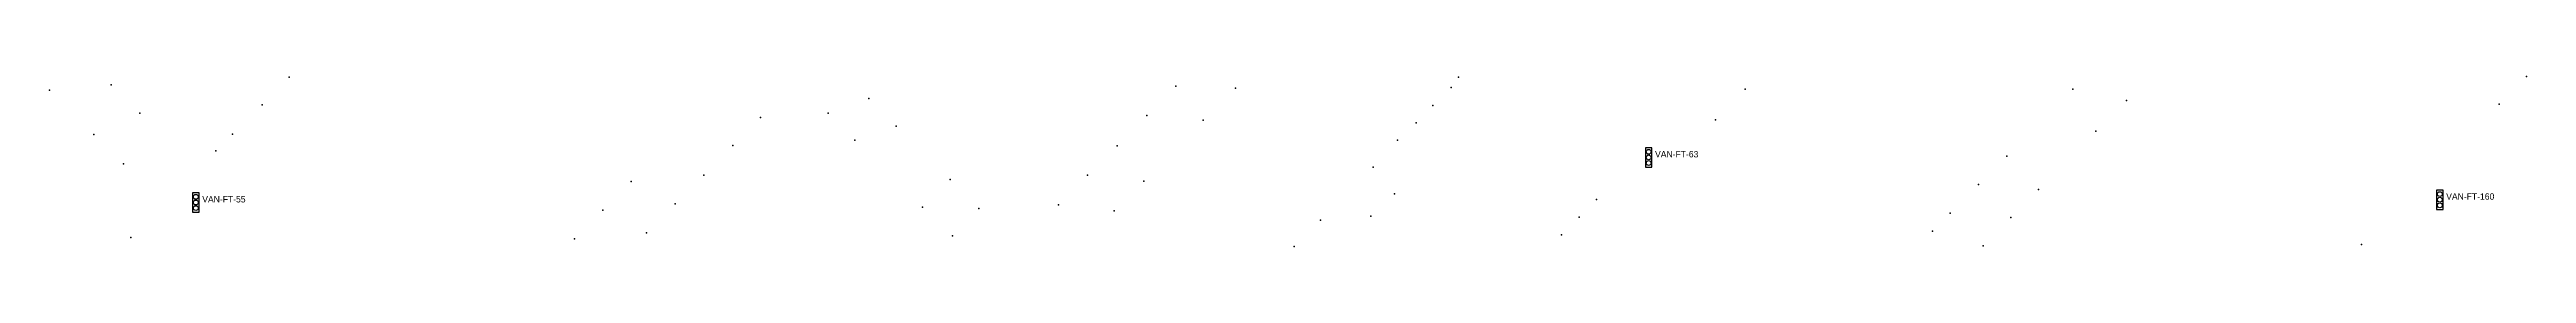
# Model space of a CAD drawing. Header units: inches. Extents: x 486474 to 494239, y 5455982 to 5460069.
# Drawn here: x 490847 to 491620, y 5458189 to 5458241 of the extents above; entities that cross this region are included whole.
import ezdxf

# ---------------------------------------------------------------- set-up
doc = ezdxf.new("R2010")
doc.units = ezdxf.units.IN
doc.header["$MEASUREMENT"] = 0
doc.layers.add('Parking Meters', color=10, linetype='Continuous')
doc.layers.add('Traffic Signals', color=10, linetype='Continuous')

msp = doc.modelspace()

# ---------------------------------------------------------------- texts
at = {"layer": 'Traffic Signals', "color": 1}
for s, p in [('VAN-FT-63', (491348.37, 5458216.26)), ('VAN-FT-55', (490894.86, 5458202.24)), ('VAN-FT-160', (491595.34, 5458203.09))]:
    msp.add_text(s, height=2, dxfattribs=at).set_placement(p)

# ---------------------------------------------------------------- linework, layer by layer
at = {"layer": 'Parking Meters', "color": 7}
for p in [(490847.19, 5458237.16), (490866.39, 5458238.85), (490921.94, 5458241.23), (490921.94, 5458241.23), (491198.77, 5458238.42), (491198.77, 5458238.42), (491217.36, 5458237.78), (491217.36, 5458237.78), (491284.73, 5458237.97), (491284.73, 5458237.97), (491286.99, 5458241.19), (491376.53, 5458237.48), (491376.53, 5458237.48), (491478.78, 5458237.5), (491620.39, 5458241.45), (491620.39, 5458241.45), (490875.33, 5458230.03), (490875.33, 5458230.03), (490913.52, 5458232.64), (490913.52, 5458232.64), (491090.25, 5458229.98), (491090.25, 5458229.98), (491102.89, 5458234.62), (491102.89, 5458234.62), (491189.69, 5458229.25), (491189.69, 5458229.25), (491279, 5458232.4), (491279, 5458232.4), (491495.53, 5458234), (491495.53, 5458234), (491611.89, 5458232.78), (490861.01, 5458223.4), (490861.01, 5458223.4), (490904.3, 5458223.45), (490904.3, 5458223.45), (491069.15, 5458228.63), (491069.15, 5458228.63), (491098.57, 5458221.67), (491098.57, 5458221.67), (491111.5, 5458226.03), (491111.5, 5458226.03), (491207.27, 5458227.8), (491207.27, 5458227.8), (491267.92, 5458221.58), (491267.92, 5458221.58), (491273.8, 5458227.03), (491273.8, 5458227.03), (491367.19, 5458227.92), (491367.19, 5458227.92), (491485.98, 5458224.39), (491485.98, 5458224.39), (490870.3, 5458214.24), (490870.3, 5458214.24), (490899.14, 5458218.33), (491060.51, 5458219.97), (491060.51, 5458219.97), (491180.44, 5458219.9), (491180.44, 5458219.9), (491458.16, 5458216.65), (491458.16, 5458216.65), (491028.75, 5458208.76), (491028.75, 5458208.76), (491051.42, 5458210.76), (491051.42, 5458210.76), (491128.32, 5458209.36), (491128.32, 5458209.36), (491171.19, 5458210.69), (491171.19, 5458210.69), (491188.83, 5458208.91), (491188.83, 5458208.91), (491260.4, 5458213.27), (491260.4, 5458213.27), (491449.33, 5458207.8), (491449.33, 5458207.8), (491468.04, 5458206.27), (491468.04, 5458206.27), (491019.87, 5458199.83), (491019.87, 5458199.83), (491042.47, 5458201.86), (491042.47, 5458201.86), (491119.7, 5458200.79), (491119.7, 5458200.79), (491137.3, 5458200.4), (491137.3, 5458200.4), (491162.14, 5458201.52), (491162.14, 5458201.52), (491179.49, 5458199.61), (491179.49, 5458199.61), (491259.69, 5458198.01), (491259.69, 5458198.01), (491267.05, 5458204.94), (491267.05, 5458204.94), (491330.13, 5458203.16), (491330.13, 5458203.16), (491440.53, 5458198.87), (491440.53, 5458198.87), (490872.54, 5458191.33), (491011.02, 5458190.87), (491011.02, 5458190.87), (491033.52, 5458192.81), (491033.52, 5458192.81), (491129.1, 5458191.9), (491129.1, 5458191.9), (491243.89, 5458196.73), (491243.89, 5458196.73), (491319.12, 5458192.14), (491319.12, 5458192.14), (491324.64, 5458197.69), (491324.64, 5458197.69), (491435.01, 5458193.28), (491459.41, 5458197.53), (491459.41, 5458197.53), (491235.7, 5458188.52), (491235.7, 5458188.52), (491450.76, 5458188.79), (491450.76, 5458188.79), (491568.87, 5458189.15), (491568.87, 5458189.15)]:
    msp.add_point(p, dxfattribs=at)
at = {"layer": 'Traffic Signals', "color": 1}
for points in [[(491345.37, 5458213.26), (491347.37, 5458213.26), (491347.37, 5458219.26), (491345.37, 5458219.26)], [(491592.34, 5458200.09), (491594.34, 5458200.09), (491594.34, 5458206.09), (491592.34, 5458206.09)], [(490891.86, 5458199.24), (490893.86, 5458199.24), (490893.86, 5458205.24), (490891.86, 5458205.24)]]:
    msp.add_lwpolyline(points, close=True, dxfattribs=at)
for centre in [(491346.37, 5458218.01), (491346.37, 5458216.26), (491346.37, 5458214.51), (490892.86, 5458203.99), (490892.86, 5458202.24), (490892.86, 5458200.49), (491593.34, 5458204.84), (491593.34, 5458203.09), (491593.34, 5458201.34)]:
    msp.add_circle(centre, 0.75, dxfattribs=at)

msp.set_redraw_order([(e.dxf.handle, doc.entitydb.next_handle()) for e in msp.query("TEXT MTEXT ATTDEF DIMENSION ARC_DIMENSION")])  # texts and dimensions are drawn at this point

doc.saveas('drawing.dxf')
